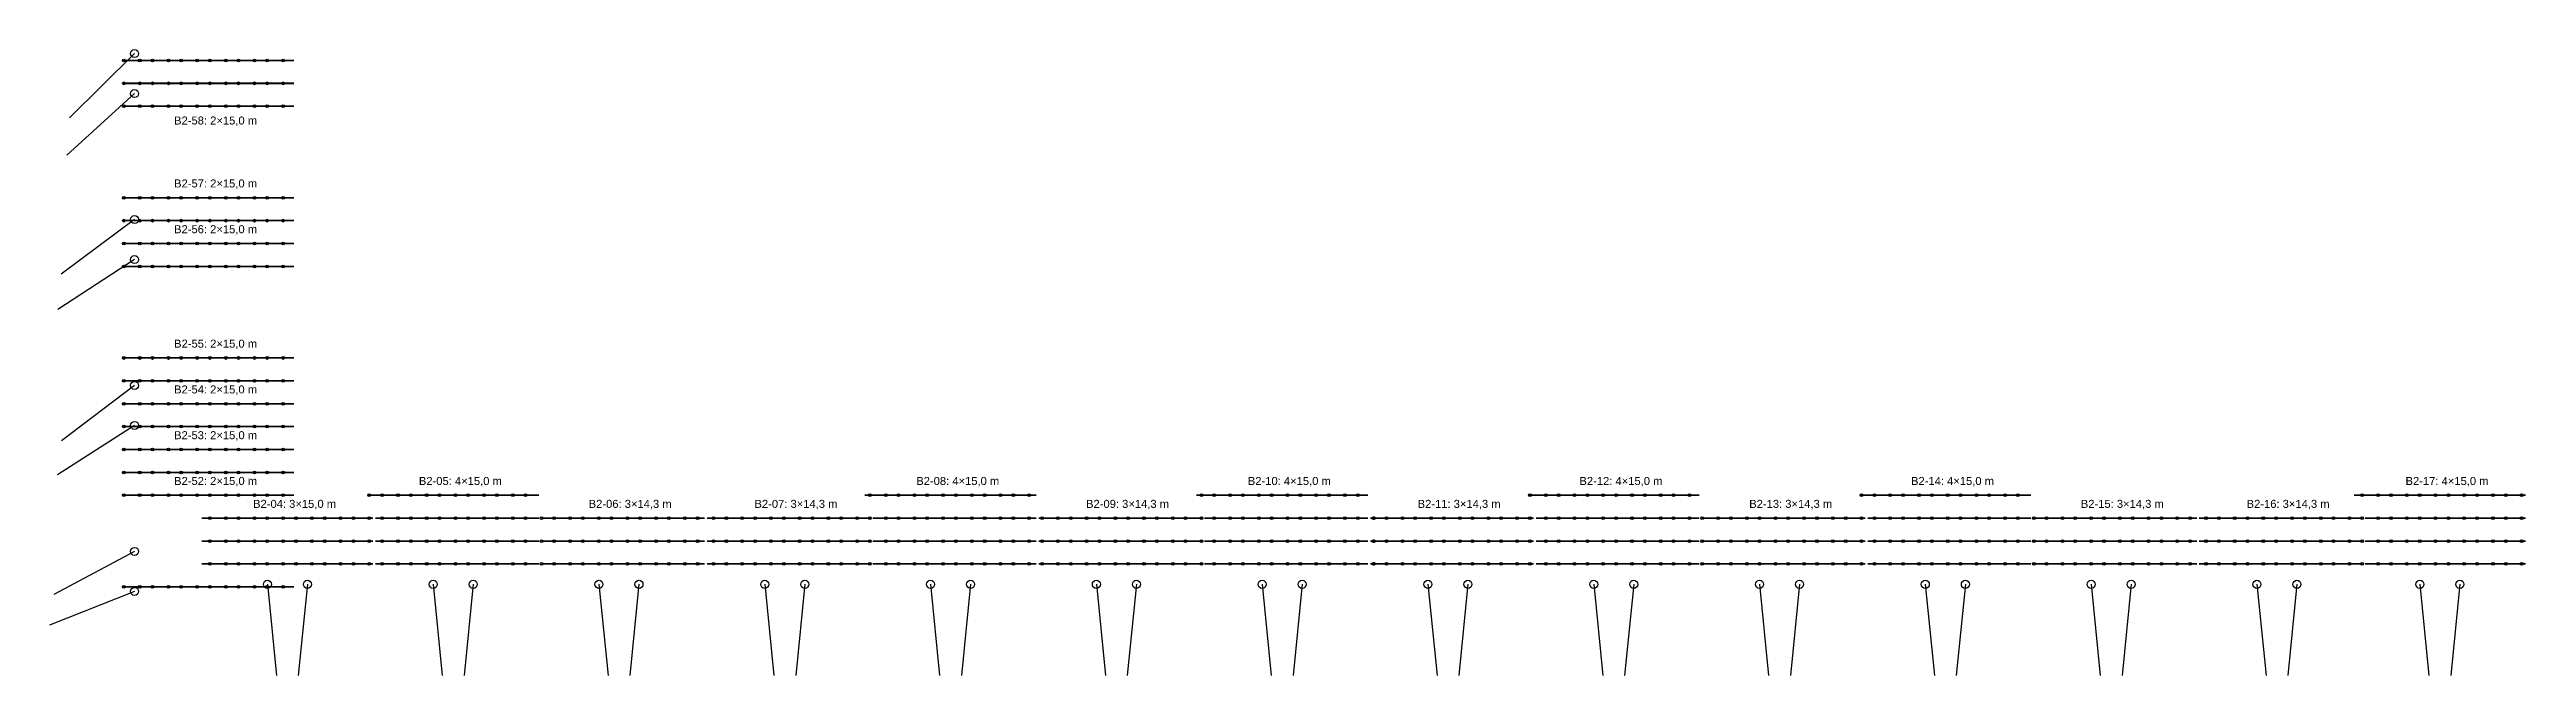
# Model space of a CAD drawing. Header units: millimetres. Extents: x 4893 to 477136, y -248774 to -84814.
# Drawn here: x 60117 to 276744, y -248774 to -194084 of the extents above; entities that cross this region are included whole.
import ezdxf

# ---------------------------------------------------------------- set-up
doc = ezdxf.new("R2010")
doc.units = ezdxf.units.MM
for name, color, linetype in [('GC-BICH NEO', 6, 'Continuous'), ('GC-DAY NEO', 5, 'Continuous'), ('GC-GHI CHU', 2, 'Continuous'), ('GC-HOP 40x60 GIA CUONG', 1, 'Continuous')]:
    doc.layers.add(name, color=color, linetype=linetype)
doc.styles.add('GC_VN', font='arial.ttf')

msp = doc.modelspace()

# ---------------------------------------------------------------- texts
at = {"layer": 'GC-GHI CHU', "style": 'GC_VN'}
for s, p in [('B2-58: 2×15,0 m', (71010.92767042622, -200632.1853967995)), ('B2-57: 2×15,0 m', (71010.92767042622, -206132.1853967995)), ('B2-56: 2×15,0 m', (71010.92767042622, -210132.1853967995)), ('B2-55: 2×15,0 m', (71010.92767042622, -220132.1853967995)), ('B2-54: 2×15,0 m', (71010.92767042622, -224132.1853967995)), ('B2-53: 2×15,0 m', (71010.92767042622, -228132.1853967993)), ('B2-52: 2×15,0 m', (71010.92767042622, -232132.1853967995)), ('B2-05: 4×15,0 m', (92419.39443427109, -232132.1853967995)), ('B2-08: 4×15,0 m', (135919.3944342711, -232132.1853967996)), ('B2-10: 4×15,0 m', (164919.3944342711, -232132.1853967996)), ('B2-12: 4×15,0 m', (193919.3944342711, -232132.1853967999)), ('B2-14: 4×15,0 m', (222919.3944342711, -232132.1853967999)), ('B2-17: 4×15,0 m', (266169.3944342711, -232132.1853968001)), ('B2-04: 3×15,0 m', (77919.3944342711, -234132.1853967995)), ('B2-06: 3×14,3 m', (107269.3944342711, -234132.1853967995)), ('B2-07: 3×14,3 m', (121769.3944342711, -234132.1853967996)), ('B2-09: 3×14,3 m', (150769.3944342711, -234132.1853967996)), ('B2-11: 3×14,3 m', (179769.3944342711, -234132.1853967998)), ('B2-13: 3×14,3 m', (208769.3944342711, -234132.1853967998)), ('B2-15: 3×14,3 m', (237769.3944342711, -234132.1853967998)), ('B2-16: 3×14,3 m', (252269.3944342711, -234132.1853968001))]:
    msp.add_text(s, height=700, dxfattribs=at).set_placement(p)

# ---------------------------------------------------------------- linework, layer by layer
at = {"layer": 'GC-BICH NEO'}
for centre in [(67549.39443427109, -194433.6853968004), (67549.39443427109, -197933.6853968004), (67549.39443427109, -208933.6853968004), (67549.39443427109, -212433.6853968004), (67549.39443427109, -223433.6853968004), (67549.39443427109, -226933.6853968004), (67549.39443427109, -237933.6853968004), (67549.39443427109, -241433.6853968004), (79169.3944342711, -240813.6853968004), (82669.3944342711, -240813.6853968004), (93669.39443427109, -240813.6853968004), (97169.39443427109, -240813.6853968004), (108169.3944342711, -240813.6853968004), (111669.3944342711, -240813.6853968004), (122669.3944342711, -240813.6853968004), (126169.3944342711, -240813.6853968004), (137169.3944342711, -240813.6853968004), (140669.3944342711, -240813.6853968004), (151669.3944342711, -240813.6853968004), (155169.3944342711, -240813.6853968004), (166169.3944342711, -240813.6853968004), (169669.3944342711, -240813.6853968004), (180669.3944342711, -240813.6853968004), (184169.3944342711, -240813.6853968004), (195169.3944342711, -240813.6853968004), (198669.3944342711, -240813.6853968004), (209669.3944342711, -240813.6853968004), (213169.3944342711, -240813.6853968004), (224169.3944342711, -240813.6853968004), (227669.3944342711, -240813.6853968004), (238669.3944342711, -240813.6853968004), (242169.3944342711, -240813.6853968004), (253169.3944342711, -240813.6853968004), (256669.3944342711, -240813.6853968004), (267419.3944342711, -240813.6853968004), (270919.3944342711, -240813.6853968004)]:
    msp.add_circle(centre, 350, dxfattribs=at)
at = {"layer": 'GC-DAY NEO'}
for p, q in [((67549.39443427109, -194433.6853968004), (61864.43977719711, -200062.2989513991)), ((67549.39443427109, -197933.6853968004), (61619.2481103902, -203303.3562039692)), ((67549.39443427109, -208933.6853968004), (61138.79380652762, -213719.5186149114)), ((67549.39443427109, -212433.6853968004), (60853.07404483522, -216810.8183902135)), ((67549.39443427109, -223433.6853968004), (61176.60750572722, -228269.7568151502)), ((67549.39443427109, -226933.6853968004), (60816.74942783148, -231254.7374929066)), ((67549.39443427109, -237933.6853968004), (60492.15979300768, -241701.368931567)), ((67549.39443427109, -241433.6853968004), (60117.42114049769, -244394.3902048889)), ((79169.3944342711, -240813.6853968004), (79965.42418643911, -248773.9829184803)), ((82669.3944342711, -240813.6853968004), (81873.36468210311, -248773.9829184803)), ((93669.39443427109, -240813.6853968004), (94465.42418643911, -248773.9829184803)), ((97169.39443427109, -240813.6853968004), (96373.36468210313, -248773.9829184803)), ((108169.3944342711, -240813.6853968004), (108965.4241864391, -248773.9829184803)), ((111669.3944342711, -240813.6853968004), (110873.3646821031, -248773.9829184803)), ((122669.3944342711, -240813.6853968004), (123465.4241864391, -248773.9829184803)), ((126169.3944342711, -240813.6853968004), (125373.3646821031, -248773.9829184803)), ((137169.3944342711, -240813.6853968004), (137965.4241864391, -248773.9829184803)), ((140669.3944342711, -240813.6853968004), (139873.3646821031, -248773.9829184803)), ((151669.3944342711, -240813.6853968004), (152465.4241864391, -248773.9829184803)), ((155169.3944342711, -240813.6853968004), (154373.3646821031, -248773.9829184803)), ((166169.3944342711, -240813.6853968004), (166965.4241864391, -248773.9829184803)), ((169669.3944342711, -240813.6853968004), (168873.3646821031, -248773.9829184803)), ((180669.3944342711, -240813.6853968004), (181465.424186439, -248773.9829184803)), ((184169.3944342711, -240813.6853968004), (183373.3646821031, -248773.9829184803)), ((195169.3944342711, -240813.6853968004), (195965.424186439, -248773.9829184803)), ((198669.3944342711, -240813.6853968004), (197873.3646821031, -248773.9829184803)), ((209669.3944342711, -240813.6853968004), (210465.424186439, -248773.9829184803)), ((213169.3944342711, -240813.6853968004), (212373.3646821031, -248773.9829184803)), ((224169.3944342711, -240813.6853968004), (224965.424186439, -248773.9829184803)), ((227669.3944342711, -240813.6853968004), (226873.3646821031, -248773.9829184803)), ((238669.3944342711, -240813.6853968004), (239465.4241864391, -248773.9829184803)), ((242169.3944342711, -240813.6853968004), (241373.3646821031, -248773.9829184803)), ((253169.3944342711, -240813.6853968004), (253965.4241864391, -248773.9829184803)), ((256669.3944342711, -240813.6853968004), (255873.3646821031, -248773.9829184803)), ((267419.3944342711, -240813.6853968004), (268215.4241864391, -248773.9829184803)), ((270919.3944342711, -240813.6853968004), (270123.3646821031, -248773.9829184803))]:
    msp.add_line(p, q, dxfattribs=at)
at = {"layer": 'GC-HOP 40x60 GIA CUONG', "const_width": 150}
for points in [[(66510.92767042622, -195032.1853967995), (81510.92767042622, -195032.1853967995)], [(66510.92767042622, -197032.1853967995), (81510.92767042622, -197032.1853967995)], [(66510.92767042622, -199032.1853967995), (81510.92767042622, -199032.1853967995)], [(66510.92767042622, -207032.1853967995), (81510.92767042622, -207032.1853967995)], [(66510.92767042622, -209032.1853967995), (81510.92767042622, -209032.1853967995)], [(66510.92767042622, -211032.1853967995), (81510.92767042622, -211032.1853967995)], [(66510.92767042622, -213032.1853967995), (81510.92767042622, -213032.1853967995)], [(66510.92767042622, -221032.1853967995), (81510.92767042622, -221032.1853967995)], [(66510.92767042622, -223032.1853967995), (81510.92767042622, -223032.1853967995)], [(66510.92767042622, -225032.1853967995), (81510.92767042622, -225032.1853967995)], [(66510.92767042622, -227032.1853967995), (81510.92767042622, -227032.1853967995)], [(66510.92767042622, -229032.1853967993), (81510.92767042622, -229032.1853967993)], [(66510.92767042622, -231032.1853967993), (81510.92767042622, -231032.1853967993)], [(66510.92767042622, -233032.1853967995), (81510.92767042622, -233032.1853967995)], [(87919.3944342711, -233032.1853967995), (102919.3944342711, -233032.1853967995)], [(131419.3944342711, -233032.1853967996), (146419.3944342711, -233032.1853967996)], [(160419.3944342711, -233032.1853967996), (175419.3944342711, -233032.1853967996)], [(189419.3944342711, -233032.1853967999), (204419.3944342711, -233032.1853967999)], [(218419.3944342711, -233032.1853967999), (233419.3944342711, -233032.1853967999)], [(261669.3944342711, -233032.1853968001), (276669.3944342711, -233032.1853968001)], [(73419.3944342711, -235032.1853967995), (88419.39443427109, -235032.1853967995)], [(88619.39443427109, -235032.1853967995), (102919.3944342711, -235032.1853967995)], [(103119.3944342711, -235032.1853967995), (117419.3944342711, -235032.1853967995)], [(117619.3944342711, -235032.1853967996), (131919.3944342711, -235032.1853967996)], [(132119.3944342711, -235032.1853967996), (146419.3944342711, -235032.1853967996)], [(146619.3944342711, -235032.1853967996), (160919.3944342711, -235032.1853967996)], [(161119.3944342711, -235032.1853967996), (175419.3944342711, -235032.1853967996)], [(175619.3944342711, -235032.1853967998), (189919.3944342711, -235032.1853967998)], [(190119.3944342711, -235032.1853967998), (204419.3944342711, -235032.1853967998)], [(204619.3944342711, -235032.1853967998), (218919.3944342711, -235032.1853967998)], [(219119.3944342711, -235032.1853967998), (233419.3944342711, -235032.1853967998)], [(233619.3944342711, -235032.1853967998), (247919.3944342711, -235032.1853967998)], [(248119.3944342711, -235032.1853968001), (262419.3944342711, -235032.1853968001)], [(262619.3944342711, -235032.1853968001), (276669.3944342711, -235032.1853968001)], [(73419.3944342711, -237032.1853967993), (88419.39443427109, -237032.1853967993)], [(88619.39443427109, -237032.1853967993), (102919.3944342711, -237032.1853967993)], [(103119.3944342711, -237032.1853967993), (117419.3944342711, -237032.1853967993)], [(117619.3944342711, -237032.1853967996), (131919.3944342711, -237032.1853967996)], [(132119.3944342711, -237032.1853967996), (146419.3944342711, -237032.1853967996)], [(146619.3944342711, -237032.1853967996), (160919.3944342711, -237032.1853967996)], [(161119.3944342711, -237032.1853967996), (175419.3944342711, -237032.1853967996)], [(175619.3944342711, -237032.1853967999), (189919.3944342711, -237032.1853967999)], [(190119.3944342711, -237032.1853967999), (204419.3944342711, -237032.1853967999)], [(204619.3944342711, -237032.1853967999), (218919.3944342711, -237032.1853967999)], [(219119.3944342711, -237032.1853967999), (233419.3944342711, -237032.1853967999)], [(233619.3944342711, -237032.1853967999), (247919.3944342711, -237032.1853967999)], [(248119.3944342711, -237032.1853968001), (262419.3944342711, -237032.1853968001)], [(262619.3944342711, -237032.1853968001), (276669.3944342711, -237032.1853968001)], [(73419.3944342711, -239032.1853967993), (88419.39443427109, -239032.1853967993)], [(88619.39443427109, -239032.1853967993), (102919.3944342711, -239032.1853967993)], [(103119.3944342711, -239032.1853967993), (117419.3944342711, -239032.1853967993)], [(117619.3944342711, -239032.1853967996), (131919.3944342711, -239032.1853967996)], [(132119.3944342711, -239032.1853967996), (146419.3944342711, -239032.1853967996)], [(146619.3944342711, -239032.1853967996), (160919.3944342711, -239032.1853967996)], [(161119.3944342711, -239032.1853967996), (175419.3944342711, -239032.1853967996)], [(175619.3944342711, -239032.1853967999), (189919.3944342711, -239032.1853967999)], [(190119.3944342711, -239032.1853967999), (204419.3944342711, -239032.1853967999)], [(204619.3944342711, -239032.1853967999), (218919.3944342711, -239032.1853967999)], [(219119.3944342711, -239032.1853967999), (233419.3944342711, -239032.1853967999)], [(233619.3944342711, -239032.1853967999), (247919.3944342711, -239032.1853967999)], [(248119.3944342711, -239032.1853968001), (262419.3944342711, -239032.1853968001)], [(262619.3944342711, -239032.1853968001), (276669.3944342711, -239032.1853968001)], [(66510.92767042622, -241032.1853967996), (81510.92767042622, -241032.1853967996)]]:
    msp.add_lwpolyline(points, dxfattribs=at)
at = {"layer": 'GC-HOP 40x60 GIA CUONG'}
for centre in [(66610.92767042622, -195032.1853967995), (68000.92767042622, -195032.1853967995), (69120.92767042622, -195032.1853967995), (70510.92767042622, -195032.1853967995), (71630.92767042622, -195032.1853967995), (73020.92767042622, -195032.1853967995), (74140.92767042622, -195032.1853967995), (75530.92767042622, -195032.1853967995), (76650.92767042622, -195032.1853967995), (78040.92767042622, -195032.1853967995), (79160.92767042622, -195032.1853967995), (80550.92767042622, -195032.1853967995), (66610.92767042622, -197032.1853967995), (68000.92767042622, -197032.1853967995), (69120.92767042622, -197032.1853967995), (70510.92767042622, -197032.1853967995), (71630.92767042622, -197032.1853967995), (73020.92767042622, -197032.1853967995), (74140.92767042622, -197032.1853967995), (75530.92767042622, -197032.1853967995), (76650.92767042622, -197032.1853967995), (78040.92767042622, -197032.1853967995), (79160.92767042622, -197032.1853967995), (80550.92767042622, -197032.1853967995), (66610.92767042622, -199032.1853967995), (68000.92767042622, -199032.1853967995), (69120.92767042622, -199032.1853967995), (70510.92767042622, -199032.1853967995), (71630.92767042622, -199032.1853967995), (73020.92767042622, -199032.1853967995), (74140.92767042622, -199032.1853967995), (75530.92767042622, -199032.1853967995), (76650.92767042622, -199032.1853967995), (78040.92767042622, -199032.1853967995), (79160.92767042622, -199032.1853967995), (80550.92767042622, -199032.1853967995), (66610.92767042622, -207032.1853967995), (68000.92767042622, -207032.1853967995), (69120.92767042622, -207032.1853967995), (70510.92767042622, -207032.1853967995), (71630.92767042622, -207032.1853967995), (73020.92767042622, -207032.1853967995), (74140.92767042622, -207032.1853967995), (75530.92767042622, -207032.1853967995), (76650.92767042622, -207032.1853967995), (78040.92767042622, -207032.1853967995), (79160.92767042622, -207032.1853967995), (80550.92767042622, -207032.1853967995), (66610.92767042622, -209032.1853967995), (68000.92767042622, -209032.1853967995), (69120.92767042622, -209032.1853967995), (70510.92767042622, -209032.1853967995), (71630.92767042622, -209032.1853967995), (73020.92767042622, -209032.1853967995), (74140.92767042622, -209032.1853967995), (75530.92767042622, -209032.1853967995), (76650.92767042622, -209032.1853967995), (78040.92767042622, -209032.1853967995), (79160.92767042622, -209032.1853967995), (80550.92767042622, -209032.1853967995), (66610.92767042622, -211032.1853967995), (68000.92767042622, -211032.1853967995), (69120.92767042622, -211032.1853967995), (70510.92767042622, -211032.1853967995), (71630.92767042622, -211032.1853967995), (73020.92767042622, -211032.1853967995), (74140.92767042622, -211032.1853967995), (75530.92767042622, -211032.1853967995), (76650.92767042622, -211032.1853967995), (78040.92767042622, -211032.1853967995), (79160.92767042622, -211032.1853967995), (80550.92767042622, -211032.1853967995), (66610.92767042622, -213032.1853967995), (68000.92767042622, -213032.1853967995), (69120.92767042622, -213032.1853967995), (70510.92767042622, -213032.1853967995), (71630.92767042622, -213032.1853967995), (73020.92767042622, -213032.1853967995), (74140.92767042622, -213032.1853967995), (75530.92767042622, -213032.1853967995), (76650.92767042622, -213032.1853967995), (78040.92767042622, -213032.1853967995), (79160.92767042622, -213032.1853967995), (80550.92767042622, -213032.1853967995), (66610.92767042622, -221032.1853967995), (68000.92767042622, -221032.1853967995), (69120.92767042622, -221032.1853967995), (70510.92767042622, -221032.1853967995), (71630.92767042622, -221032.1853967995), (73020.92767042622, -221032.1853967995), (74140.92767042622, -221032.1853967995), (75530.92767042622, -221032.1853967995), (76650.92767042622, -221032.1853967995), (78040.92767042622, -221032.1853967995), (79160.92767042622, -221032.1853967995), (80550.92767042622, -221032.1853967995), (66610.92767042622, -223032.1853967995), (68000.92767042622, -223032.1853967995), (69120.92767042622, -223032.1853967995), (70510.92767042622, -223032.1853967995), (71630.92767042622, -223032.1853967995), (73020.92767042622, -223032.1853967995), (74140.92767042622, -223032.1853967995), (75530.92767042622, -223032.1853967995), (76650.92767042622, -223032.1853967995), (78040.92767042622, -223032.1853967995), (79160.92767042622, -223032.1853967995), (80550.92767042622, -223032.1853967995), (66610.92767042622, -225032.1853967995), (68000.92767042622, -225032.1853967995), (69120.92767042622, -225032.1853967995), (70510.92767042622, -225032.1853967995), (71630.92767042622, -225032.1853967995), (73020.92767042622, -225032.1853967995), (74140.92767042622, -225032.1853967995), (75530.92767042622, -225032.1853967995), (76650.92767042622, -225032.1853967995), (78040.92767042622, -225032.1853967995), (79160.92767042622, -225032.1853967995), (80550.92767042622, -225032.1853967995), (66610.92767042622, -227032.1853967995), (68000.92767042622, -227032.1853967995), (69120.92767042622, -227032.1853967995), (70510.92767042622, -227032.1853967995), (71630.92767042622, -227032.1853967995), (73020.92767042622, -227032.1853967995), (74140.92767042622, -227032.1853967995), (75530.92767042622, -227032.1853967995), (76650.92767042622, -227032.1853967995), (78040.92767042622, -227032.1853967995), (79160.92767042622, -227032.1853967995), (80550.92767042622, -227032.1853967995), (66610.92767042622, -229032.1853967993), (68000.92767042622, -229032.1853967993), (69120.92767042622, -229032.1853967993), (70510.92767042622, -229032.1853967993), (71630.92767042622, -229032.1853967993), (73020.92767042622, -229032.1853967993), (74140.92767042622, -229032.1853967993), (75530.92767042622, -229032.1853967993), (76650.92767042622, -229032.1853967993), (78040.92767042622, -229032.1853967993), (79160.92767042622, -229032.1853967993), (80550.92767042622, -229032.1853967993), (66610.92767042622, -231032.1853967993), (68000.92767042622, -231032.1853967993), (69120.92767042622, -231032.1853967993), (70510.92767042622, -231032.1853967993), (71630.92767042622, -231032.1853967993), (73020.92767042622, -231032.1853967993), (74140.92767042622, -231032.1853967993), (75530.92767042622, -231032.1853967993), (76650.92767042622, -231032.1853967993), (78040.92767042622, -231032.1853967993), (79160.92767042622, -231032.1853967993), (80550.92767042622, -231032.1853967993), (66610.92767042622, -233032.1853967995), (68000.92767042622, -233032.1853967995), (69120.92767042622, -233032.1853967995), (70510.92767042622, -233032.1853967995), (71630.92767042622, -233032.1853967995), (73020.92767042622, -233032.1853967995), (74140.92767042622, -233032.1853967995), (75530.92767042622, -233032.1853967995), (76650.92767042622, -233032.1853967995), (78040.92767042622, -233032.1853967995), (79160.92767042622, -233032.1853967995), (80550.92767042622, -233032.1853967995), (88080.92767042623, -233032.1853967995), (89200.92767042623, -233032.1853967995), (90590.92767042623, -233032.1853967995), (91710.92767042623, -233032.1853967995), (93100.92767042623, -233032.1853967995), (94220.92767042623, -233032.1853967995), (95610.92767042623, -233032.1853967995), (96730.92767042623, -233032.1853967995), (98120.92767042623, -233032.1853967995), (99240.92767042623, -233032.1853967995), (100630.9276704262, -233032.1853967995), (101750.9276704262, -233032.1853967995), (131859.9701588505, -233032.1853967996), (133249.9701588505, -233032.1853967996), (134369.9701588505, -233032.1853967996), (135759.9701588505, -233032.1853967996), (136879.9701588505, -233032.1853967996), (138269.9701588505, -233032.1853967996), (139389.9701588505, -233032.1853967996), (140779.9701588505, -233032.1853967996), (141899.9701588505, -233032.1853967996), (143289.9701588505, -233032.1853967996), (144409.9701588505, -233032.1853967996), (145799.9701588505, -233032.1853967996), (160859.9701588505, -233032.1853967996), (161979.9701588505, -233032.1853967996), (163369.9701588505, -233032.1853967996), (164489.9701588505, -233032.1853967996), (165879.9701588505, -233032.1853967996), (166999.9701588505, -233032.1853967996), (168389.9701588505, -233032.1853967996), (169509.9701588505, -233032.1853967996), (170899.9701588505, -233032.1853967996), (172019.9701588505, -233032.1853967996), (173409.9701588505, -233032.1853967996), (174529.9701588505, -233032.1853967996), (189594.9701588505, -233032.1853967999), (190984.9701588505, -233032.1853967999), (192104.9701588505, -233032.1853967999), (193494.9701588505, -233032.1853967999), (194614.9701588505, -233032.1853967999), (196004.9701588505, -233032.1853967999), (197124.9701588505, -233032.1853967999), (198514.9701588505, -233032.1853967999), (199634.9701588505, -233032.1853967999), (201024.9701588505, -233032.1853967999), (202144.9701588505, -233032.1853967999), (203534.9701588505, -233032.1853967999), (218594.9701588505, -233032.1853967999), (219714.9701588505, -233032.1853967999), (221104.9701588505, -233032.1853967999), (222224.9701588505, -233032.1853967999), (223614.9701588505, -233032.1853967999), (224734.9701588505, -233032.1853967999), (226124.9701588505, -233032.1853967999), (227244.9701588505, -233032.1853967999), (228634.9701588506, -233032.1853967999), (229754.9701588505, -233032.1853967999), (231144.9701588505, -233032.1853967999), (232264.9701588505, -233032.1853967999), (262384.9701588505, -233032.1853968001), (263774.9701588505, -233032.1853968001), (264894.9701588505, -233032.1853968001), (266284.9701588505, -233032.1853968001), (267404.9701588505, -233032.1853968001), (268794.9701588505, -233032.1853968001), (269914.9701588505, -233032.1853968001), (271304.9701588505, -233032.1853968001), (272424.9701588505, -233032.1853968001), (273814.9701588505, -233032.1853968001), (274934.9701588505, -233032.1853968001), (276324.9701588505, -233032.1853968001), (74140.92767042622, -235032.1853967995), (75530.92767042622, -235032.1853967995), (76650.92767042622, -235032.1853967995), (78040.92767042622, -235032.1853967995), (79160.92767042622, -235032.1853967995), (80550.92767042622, -235032.1853967995), (81670.92767042622, -235032.1853967995), (83060.9276704262, -235032.1853967995), (84180.92767042622, -235032.1853967995), (85570.92767042622, -235032.1853967995), (86690.92767042622, -235032.1853967995), (88080.92767042623, -235032.1853967995), (89200.92767042623, -235032.1853967995), (90590.92767042623, -235032.1853967995), (91710.92767042623, -235032.1853967995), (93100.92767042623, -235032.1853967995), (94220.92767042623, -235032.1853967995), (95610.92767042623, -235032.1853967995), (96730.92767042623, -235032.1853967995), (98120.92767042623, -235032.1853967995), (99240.92767042623, -235032.1853967995), (100630.9276704262, -235032.1853967995), (101750.9276704262, -235032.1853967995), (103140.9276704262, -235032.1853967995), (104250.448914644, -235032.1853967995), (105640.448914644, -235032.1853967995), (106759.9701588505, -235032.1853967995), (108149.9701588505, -235032.1853967995), (109269.9701588505, -235032.1853967995), (110659.9701588505, -235032.1853967995), (111779.9701588505, -235032.1853967995), (113169.9701588505, -235032.1853967995), (114289.9701588505, -235032.1853967995), (115679.9701588505, -235032.1853967995), (116799.9701588505, -235032.1853967995), (118189.9701588505, -235032.1853967996), (119309.9701588505, -235032.1853967996), (120699.9701588505, -235032.1853967996), (121819.9701588505, -235032.1853967996), (123209.9701588505, -235032.1853967996), (124329.9701588505, -235032.1853967996), (125719.9701588505, -235032.1853967996), (126839.9701588505, -235032.1853967996), (128229.9701588505, -235032.1853967996), (129349.9701588505, -235032.1853967996), (130739.9701588505, -235032.1853967996), (131859.9701588505, -235032.1853967996), (133249.9701588505, -235032.1853967996), (134369.9701588505, -235032.1853967996), (135759.9701588505, -235032.1853967996), (136879.9701588505, -235032.1853967996), (138269.9701588505, -235032.1853967996), (139389.9701588505, -235032.1853967996), (140779.9701588505, -235032.1853967996), (141899.9701588505, -235032.1853967996), (143289.9701588505, -235032.1853967996), (144409.9701588505, -235032.1853967996), (145799.9701588505, -235032.1853967996), (146919.9701588505, -235032.1853967996), (148309.9701588505, -235032.1853967996), (149429.9701588505, -235032.1853967996), (150819.9701588505, -235032.1853967996), (151939.9701588505, -235032.1853967996), (153329.9701588505, -235032.1853967996), (154449.9701588505, -235032.1853967996), (155839.9701588505, -235032.1853967996), (156959.9701588505, -235032.1853967996), (158349.9701588505, -235032.1853967996), (159469.9701588505, -235032.1853967996), (160859.9701588505, -235032.1853967996), (161979.9701588505, -235032.1853967996), (163369.9701588505, -235032.1853967996), (164489.9701588505, -235032.1853967996), (165879.9701588505, -235032.1853967996), (166999.9701588505, -235032.1853967996), (168389.9701588505, -235032.1853967996), (169509.9701588505, -235032.1853967996), (170899.9701588505, -235032.1853967996), (172019.9701588505, -235032.1853967996), (173409.9701588505, -235032.1853967996), (174529.9701588505, -235032.1853967996), (175919.9701588505, -235032.1853967998), (175935.9276704263, -235032.1853967998), (177045.4489146439, -235032.1853967998), (178435.4489146439, -235032.1853967998), (179554.9701588505, -235032.1853967998), (180944.9701588505, -235032.1853967998), (182064.9701588505, -235032.1853967998), (183454.9701588505, -235032.1853967998), (184574.9701588505, -235032.1853967998), (185964.9701588505, -235032.1853967998), (187084.9701588505, -235032.1853967998), (188474.9701588505, -235032.1853967998), (189594.9701588505, -235032.1853967998), (190984.9701588505, -235032.1853967998), (192104.9701588505, -235032.1853967998), (193494.9701588505, -235032.1853967998), (194614.9701588505, -235032.1853967998), (196004.9701588505, -235032.1853967998), (197124.9701588505, -235032.1853967998), (198514.9701588505, -235032.1853967998), (199634.9701588505, -235032.1853967998), (201024.9701588505, -235032.1853967998), (202144.9701588505, -235032.1853967998), (203534.9701588505, -235032.1853967998), (204654.9701588505, -235032.1853967998), (206044.9701588505, -235032.1853967998), (207164.9701588505, -235032.1853967998), (208554.9701588505, -235032.1853967998), (209674.9701588505, -235032.1853967998), (211064.9701588505, -235032.1853967998), (212184.9701588505, -235032.1853967998), (213574.9701588505, -235032.1853967998), (214694.9701588505, -235032.1853967998), (216084.9701588505, -235032.1853967998), (217204.9701588505, -235032.1853967998), (218594.9701588505, -235032.1853967998), (219714.9701588505, -235032.1853967998), (221104.9701588505, -235032.1853967998), (222224.9701588505, -235032.1853967998), (223614.9701588505, -235032.1853967998), (224734.9701588505, -235032.1853967998), (226124.9701588505, -235032.1853967998), (227244.9701588505, -235032.1853967998), (228634.9701588506, -235032.1853967998), (229754.9701588505, -235032.1853967998), (231144.9701588505, -235032.1853967998), (232264.9701588505, -235032.1853967998), (233654.9701588505, -235032.1853967998), (234774.9701588505, -235032.1853967998), (236164.9701588505, -235032.1853967998), (237284.9701588505, -235032.1853967998), (238674.9701588505, -235032.1853967998), (239794.9701588505, -235032.1853967998), (241184.9701588505, -235032.1853967998), (242304.9701588505, -235032.1853967998), (243694.9701588505, -235032.1853967998), (244814.9701588505, -235032.1853967998), (246204.9701588505, -235032.1853967998), (247324.9701588505, -235032.1853967998), (248714.9701588505, -235032.1853968001), (249835.4489146439, -235032.1853968001), (251225.448914644, -235032.1853968001), (252344.9701588505, -235032.1853968001), (253734.9701588505, -235032.1853968001), (254854.9701588506, -235032.1853968001), (256244.9701588506, -235032.1853968001), (257364.9701588505, -235032.1853968001), (258754.9701588505, -235032.1853968001), (259874.9701588505, -235032.1853968001), (261264.9701588505, -235032.1853968001), (262384.9701588505, -235032.1853968001), (263774.9701588505, -235032.1853968001), (264894.9701588505, -235032.1853968001), (266284.9701588505, -235032.1853968001), (267404.9701588505, -235032.1853968001), (268794.9701588505, -235032.1853968001), (269914.9701588505, -235032.1853968001), (271304.9701588505, -235032.1853968001), (272424.9701588505, -235032.1853968001), (273814.9701588505, -235032.1853968001), (274934.9701588505, -235032.1853968001), (276324.9701588505, -235032.1853968001), (74140.92767042622, -237032.1853967993), (75530.92767042622, -237032.1853967993), (76650.92767042622, -237032.1853967993), (78040.92767042622, -237032.1853967993), (79160.92767042622, -237032.1853967993), (80550.92767042622, -237032.1853967993), (81670.92767042622, -237032.1853967993), (83060.9276704262, -237032.1853967993), (84180.92767042622, -237032.1853967993), (85570.92767042622, -237032.1853967993), (86690.92767042622, -237032.1853967993), (88080.92767042623, -237032.1853967993), (89200.92767042623, -237032.1853967993), (90590.92767042623, -237032.1853967993), (91710.92767042623, -237032.1853967993), (93100.92767042623, -237032.1853967993), (94220.92767042623, -237032.1853967993), (95610.92767042623, -237032.1853967993), (96730.92767042623, -237032.1853967993), (98120.92767042623, -237032.1853967993), (99240.92767042623, -237032.1853967993), (100630.9276704262, -237032.1853967993), (101750.9276704262, -237032.1853967993), (103140.9276704262, -237032.1853967993), (104250.448914644, -237032.1853967993), (105640.448914644, -237032.1853967993), (106759.9701588505, -237032.1853967993), (108149.9701588505, -237032.1853967993), (109269.9701588505, -237032.1853967993), (110659.9701588505, -237032.1853967993), (111779.9701588505, -237032.1853967993), (113169.9701588505, -237032.1853967993), (114289.9701588505, -237032.1853967993), (115679.9701588505, -237032.1853967993), (116799.9701588505, -237032.1853967993), (118189.9701588505, -237032.1853967996), (119309.9701588505, -237032.1853967996), (120699.9701588505, -237032.1853967996), (121819.9701588505, -237032.1853967996), (123209.9701588505, -237032.1853967996), (124329.9701588505, -237032.1853967996), (125719.9701588505, -237032.1853967996), (126839.9701588505, -237032.1853967996), (128229.9701588505, -237032.1853967996), (129349.9701588505, -237032.1853967996), (130739.9701588505, -237032.1853967996), (131859.9701588505, -237032.1853967996), (133249.9701588505, -237032.1853967996), (134369.9701588505, -237032.1853967996), (135759.9701588505, -237032.1853967996), (136879.9701588505, -237032.1853967996), (138269.9701588505, -237032.1853967996), (139389.9701588505, -237032.1853967996), (140779.9701588505, -237032.1853967996), (141899.9701588505, -237032.1853967996), (143289.9701588505, -237032.1853967996), (144409.9701588505, -237032.1853967996), (145799.9701588505, -237032.1853967996), (146919.9701588505, -237032.1853967996), (148309.9701588505, -237032.1853967996), (149429.9701588505, -237032.1853967996), (150819.9701588505, -237032.1853967996), (151939.9701588505, -237032.1853967996), (153329.9701588505, -237032.1853967996), (154449.9701588505, -237032.1853967996), (155839.9701588505, -237032.1853967996), (156959.9701588505, -237032.1853967996), (158349.9701588505, -237032.1853967996), (159469.9701588505, -237032.1853967996), (160859.9701588505, -237032.1853967996), (161979.9701588505, -237032.1853967996), (163369.9701588505, -237032.1853967996), (164489.9701588505, -237032.1853967996), (165879.9701588505, -237032.1853967996), (166999.9701588505, -237032.1853967996), (168389.9701588505, -237032.1853967996), (169509.9701588505, -237032.1853967996), (170899.9701588505, -237032.1853967996), (172019.9701588505, -237032.1853967996), (173409.9701588505, -237032.1853967996), (174529.9701588505, -237032.1853967996), (175919.9701588505, -237032.1853967999), (175935.9276704263, -237032.1853967999), (177045.4489146439, -237032.1853967999), (178435.4489146439, -237032.1853967999), (179554.9701588505, -237032.1853967999), (180944.9701588505, -237032.1853967999), (182064.9701588505, -237032.1853967999), (183454.9701588505, -237032.1853967999), (184574.9701588505, -237032.1853967999), (185964.9701588505, -237032.1853967999), (187084.9701588505, -237032.1853967999), (188474.9701588505, -237032.1853967999), (189594.9701588505, -237032.1853967999), (190984.9701588505, -237032.1853967999), (192104.9701588505, -237032.1853967999), (193494.9701588505, -237032.1853967999), (194614.9701588505, -237032.1853967999), (196004.9701588505, -237032.1853967999), (197124.9701588505, -237032.1853967999), (198514.9701588505, -237032.1853967999), (199634.9701588505, -237032.1853967999), (201024.9701588505, -237032.1853967999), (202144.9701588505, -237032.1853967999), (203534.9701588505, -237032.1853967999), (204654.9701588505, -237032.1853967999), (206044.9701588505, -237032.1853967999), (207164.9701588505, -237032.1853967999), (208554.9701588505, -237032.1853967999), (209674.9701588505, -237032.1853967999), (211064.9701588505, -237032.1853967999), (212184.9701588505, -237032.1853967999), (213574.9701588505, -237032.1853967999), (214694.9701588505, -237032.1853967999), (216084.9701588505, -237032.1853967999), (217204.9701588505, -237032.1853967999), (218594.9701588505, -237032.1853967999), (219714.9701588505, -237032.1853967999), (221104.9701588505, -237032.1853967999), (222224.9701588505, -237032.1853967999), (223614.9701588505, -237032.1853967999), (224734.9701588505, -237032.1853967999), (226124.9701588505, -237032.1853967999), (227244.9701588505, -237032.1853967999), (228634.9701588506, -237032.1853967999), (229754.9701588505, -237032.1853967999), (231144.9701588505, -237032.1853967999), (232264.9701588505, -237032.1853967999), (233654.9701588505, -237032.1853967999), (234774.9701588505, -237032.1853967999), (236164.9701588505, -237032.1853967999), (237284.9701588505, -237032.1853967999), (238674.9701588505, -237032.1853967999), (239794.9701588505, -237032.1853967999), (241184.9701588505, -237032.1853967999), (242304.9701588505, -237032.1853967999), (243694.9701588505, -237032.1853967999), (244814.9701588505, -237032.1853967999), (246204.9701588505, -237032.1853967999), (247324.9701588505, -237032.1853967999), (248714.9701588505, -237032.1853968001), (249835.4489146439, -237032.1853968001), (251225.448914644, -237032.1853968001), (252344.9701588505, -237032.1853968001), (253734.9701588505, -237032.1853968001), (254854.9701588506, -237032.1853968001), (256244.9701588506, -237032.1853968001), (257364.9701588505, -237032.1853968001), (258754.9701588505, -237032.1853968001), (259874.9701588505, -237032.1853968001), (261264.9701588505, -237032.1853968001), (262384.9701588505, -237032.1853968001), (263774.9701588505, -237032.1853968001), (264894.9701588505, -237032.1853968001), (266284.9701588505, -237032.1853968001), (267404.9701588505, -237032.1853968001), (268794.9701588505, -237032.1853968001), (269914.9701588505, -237032.1853968001), (271304.9701588505, -237032.1853968001), (272424.9701588505, -237032.1853968001), (273814.9701588505, -237032.1853968001), (274934.9701588505, -237032.1853968001), (276324.9701588505, -237032.1853968001), (74140.92767042622, -239032.1853967993), (75530.92767042622, -239032.1853967993), (76650.92767042622, -239032.1853967993), (78040.92767042622, -239032.1853967993), (79160.92767042622, -239032.1853967993), (80550.92767042622, -239032.1853967993), (81670.92767042622, -239032.1853967993), (83060.9276704262, -239032.1853967993), (84180.92767042622, -239032.1853967993), (85570.92767042622, -239032.1853967993), (86690.92767042622, -239032.1853967993), (88080.92767042623, -239032.1853967993), (89200.92767042623, -239032.1853967993), (90590.92767042623, -239032.1853967993), (91710.92767042623, -239032.1853967993), (93100.92767042623, -239032.1853967993), (94220.92767042623, -239032.1853967993), (95610.92767042623, -239032.1853967993), (96730.92767042623, -239032.1853967993), (98120.92767042623, -239032.1853967993), (99240.92767042623, -239032.1853967993), (100630.9276704262, -239032.1853967993), (101750.9276704262, -239032.1853967993), (103140.9276704262, -239032.1853967993), (104250.448914644, -239032.1853967993), (105640.448914644, -239032.1853967993), (106759.9701588505, -239032.1853967993), (108149.9701588505, -239032.1853967993), (109269.9701588505, -239032.1853967993), (110659.9701588505, -239032.1853967993), (111779.9701588505, -239032.1853967993), (113169.9701588505, -239032.1853967993), (114289.9701588505, -239032.1853967993), (115679.9701588505, -239032.1853967993), (116799.9701588505, -239032.1853967993), (118189.9701588505, -239032.1853967996), (119309.9701588505, -239032.1853967996), (120699.9701588505, -239032.1853967996), (121819.9701588505, -239032.1853967996), (123209.9701588505, -239032.1853967996), (124329.9701588505, -239032.1853967996), (125719.9701588505, -239032.1853967996), (126839.9701588505, -239032.1853967996), (128229.9701588505, -239032.1853967996), (129349.9701588505, -239032.1853967996), (130739.9701588505, -239032.1853967996), (131859.9701588505, -239032.1853967996), (133249.9701588505, -239032.1853967996), (134369.9701588505, -239032.1853967996), (135759.9701588505, -239032.1853967996), (136879.9701588505, -239032.1853967996), (138269.9701588505, -239032.1853967996), (139389.9701588505, -239032.1853967996), (140779.9701588505, -239032.1853967996), (141899.9701588505, -239032.1853967996), (143289.9701588505, -239032.1853967996), (144409.9701588505, -239032.1853967996), (145799.9701588505, -239032.1853967996), (146919.9701588505, -239032.1853967996), (148309.9701588505, -239032.1853967996), (149429.9701588505, -239032.1853967996), (150819.9701588505, -239032.1853967996), (151939.9701588505, -239032.1853967996), (153329.9701588505, -239032.1853967996), (154449.9701588505, -239032.1853967996), (155839.9701588505, -239032.1853967996), (156959.9701588505, -239032.1853967996), (158349.9701588505, -239032.1853967996), (159469.9701588505, -239032.1853967996), (160859.9701588505, -239032.1853967996), (161979.9701588505, -239032.1853967996), (163369.9701588505, -239032.1853967996), (164489.9701588505, -239032.1853967996), (165879.9701588505, -239032.1853967996), (166999.9701588505, -239032.1853967996), (168389.9701588505, -239032.1853967996), (169509.9701588505, -239032.1853967996), (170899.9701588505, -239032.1853967996), (172019.9701588505, -239032.1853967996), (173409.9701588505, -239032.1853967996), (174529.9701588505, -239032.1853967996), (175919.9701588505, -239032.1853967999), (175935.9276704263, -239032.1853967999), (177045.4489146439, -239032.1853967999), (178435.4489146439, -239032.1853967999), (179554.9701588505, -239032.1853967999), (180944.9701588505, -239032.1853967999), (182064.9701588505, -239032.1853967999), (183454.9701588505, -239032.1853967999), (184574.9701588505, -239032.1853967999), (185964.9701588505, -239032.1853967999), (187084.9701588505, -239032.1853967999), (188474.9701588505, -239032.1853967999), (189594.9701588505, -239032.1853967999), (190984.9701588505, -239032.1853967999), (192104.9701588505, -239032.1853967999), (193494.9701588505, -239032.1853967999), (194614.9701588505, -239032.1853967999), (196004.9701588505, -239032.1853967999), (197124.9701588505, -239032.1853967999), (198514.9701588505, -239032.1853967999), (199634.9701588505, -239032.1853967999), (201024.9701588505, -239032.1853967999), (202144.9701588505, -239032.1853967999), (203534.9701588505, -239032.1853967999), (204654.9701588505, -239032.1853967999), (206044.9701588505, -239032.1853967999), (207164.9701588505, -239032.1853967999), (208554.9701588505, -239032.1853967999), (209674.9701588505, -239032.1853967999), (211064.9701588505, -239032.1853967999), (212184.9701588505, -239032.1853967999), (213574.9701588505, -239032.1853967999), (214694.9701588505, -239032.1853967999), (216084.9701588505, -239032.1853967999), (217204.9701588505, -239032.1853967999), (218594.9701588505, -239032.1853967999), (219714.9701588505, -239032.1853967999), (221104.9701588505, -239032.1853967999), (222224.9701588505, -239032.1853967999), (223614.9701588505, -239032.1853967999), (224734.9701588505, -239032.1853967999), (226124.9701588505, -239032.1853967999), (227244.9701588505, -239032.1853967999), (228634.9701588506, -239032.1853967999), (229754.9701588505, -239032.1853967999), (231144.9701588505, -239032.1853967999), (232264.9701588505, -239032.1853967999), (233654.9701588505, -239032.1853967999), (234774.9701588505, -239032.1853967999), (236164.9701588505, -239032.1853967999), (237284.9701588505, -239032.1853967999), (238674.9701588505, -239032.1853967999), (239794.9701588505, -239032.1853967999), (241184.9701588505, -239032.1853967999), (242304.9701588505, -239032.1853967999), (243694.9701588505, -239032.1853967999), (244814.9701588505, -239032.1853967999), (246204.9701588505, -239032.1853967999), (247324.9701588505, -239032.1853967999), (248714.9701588505, -239032.1853968001), (249835.4489146439, -239032.1853968001), (251225.448914644, -239032.1853968001), (252344.9701588505, -239032.1853968001), (253734.9701588505, -239032.1853968001), (254854.9701588506, -239032.1853968001), (256244.9701588506, -239032.1853968001), (257364.9701588505, -239032.1853968001), (258754.9701588505, -239032.1853968001), (259874.9701588505, -239032.1853968001), (261264.9701588505, -239032.1853968001), (262384.9701588505, -239032.1853968001), (263774.9701588505, -239032.1853968001), (264894.9701588505, -239032.1853968001), (266284.9701588505, -239032.1853968001), (267404.9701588505, -239032.1853968001), (268794.9701588505, -239032.1853968001), (269914.9701588505, -239032.1853968001), (271304.9701588505, -239032.1853968001), (272424.9701588505, -239032.1853968001), (273814.9701588505, -239032.1853968001), (274934.9701588505, -239032.1853968001), (276324.9701588505, -239032.1853968001), (66610.92767042622, -241032.1853967996), (68000.92767042622, -241032.1853967996), (69120.92767042622, -241032.1853967996), (70510.92767042622, -241032.1853967996), (71630.92767042622, -241032.1853967996), (73020.92767042622, -241032.1853967996), (74140.92767042622, -241032.1853967996), (75530.92767042622, -241032.1853967996), (76650.92767042622, -241032.1853967996), (78040.92767042622, -241032.1853967996), (79160.92767042622, -241032.1853967996), (80550.92767042622, -241032.1853967996)]:
    msp.add_circle(centre, 120, dxfattribs=at)

msp.set_redraw_order([(e.dxf.handle, doc.entitydb.next_handle()) for e in msp.query("TEXT MTEXT ATTDEF DIMENSION ARC_DIMENSION")])  # texts and dimensions are drawn at this point

doc.saveas('drawing.dxf')
